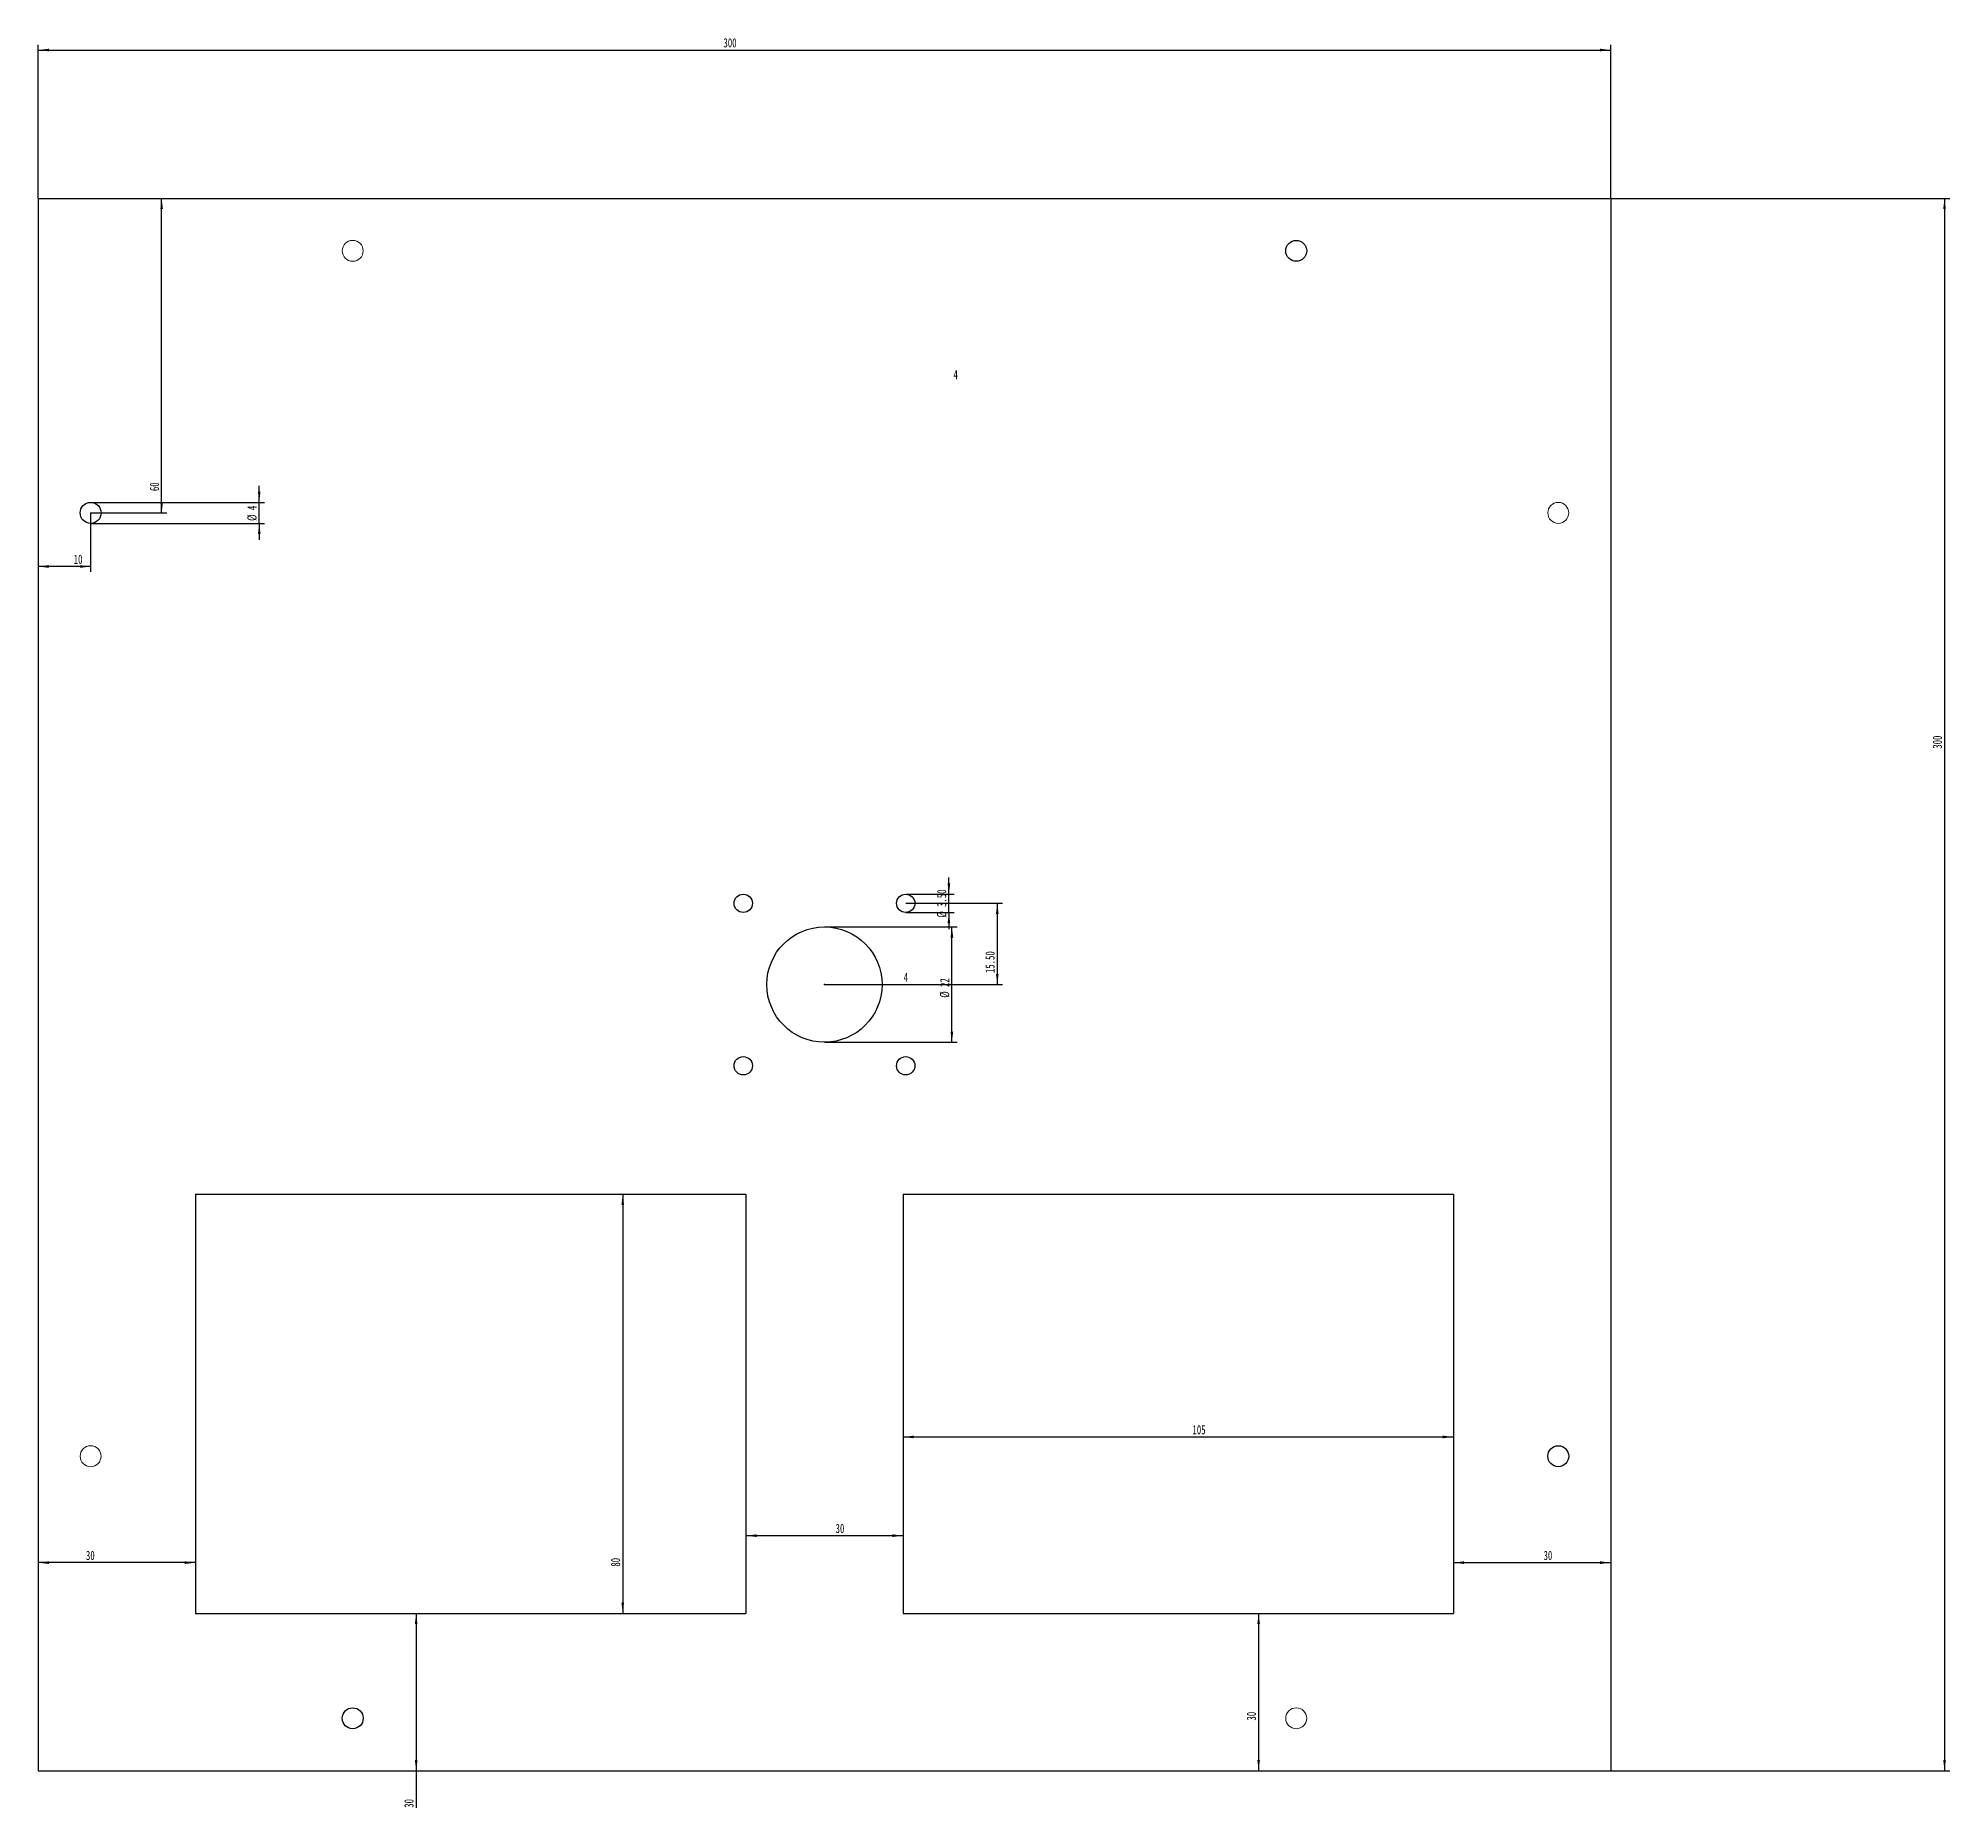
# Model space of a CAD drawing. Header units: millimetres. Extents: x 0 to 2147, y 0 to 999.
# Drawn here: x 1417 to 2147, y 323 to 999 of the extents above; entities that cross this region are included whole.
import ezdxf

# ---------------------------------------------------------------- set-up
doc = ezdxf.new("R2010")
doc.units = ezdxf.units.MM
doc.header["$PDSIZE"] = -1
doc.layers.add('10', color=7, linetype='Continuous')
doc.styles.add('SLDTEXTSTYLE0', font='TXT', dxfattribs={"width": 0.7})
doc.dimstyles.new('SLDDIMSTYLE0', dxfattribs={"dimtxt": 3.5, "dimasz": 4.08, "dimexe": 0, "dimexo": 0.0625, "dimgap": 0.875, "dimtad": 2, "dimlfac": 0.5, "dimrnd": 1e-09, "dimzin": 12, "dimdsep": 46, "dimtxsty": 'SLDTEXTSTYLE0', "dimsah": 1, "dimcen": 0.09, "dimadec": 0, "dimazin": 3, "dimtfac": 1, "dimtofl": 0, "dimtmove": 0, "dimatfit": 3, "dimfxl": 1, "dimfrac": 2, "dimtolj": 1, "dimtzin": 12, "dimarcsym": 0})
doc.dimstyles.new('SLDDIMSTYLE1', dxfattribs={"dimtxt": 3.5, "dimasz": 4.08, "dimexe": 0, "dimexo": 0.0625, "dimgap": 0.875, "dimtad": 2, "dimlfac": 0.5, "dimrnd": 1e-09, "dimzin": 4, "dimdsep": 46, "dimtxsty": 'SLDTEXTSTYLE0', "dimsah": 1, "dimcen": 0.09, "dimadec": 0, "dimazin": 1, "dimtfac": 1, "dimtmove": 0, "dimatfit": 0, "dimfxl": 1, "dimfrac": 2, "dimtolj": 1, "dimtzin": 12, "dimarcsym": 0})
doc.dimstyles.new('SLDDIMSTYLE2', dxfattribs={"dimtxt": 3.5, "dimasz": 4.08, "dimexe": 0, "dimexo": 0.0625, "dimgap": 0.875, "dimtad": 2, "dimlfac": 0.5, "dimrnd": 1e-09, "dimzin": 12, "dimdsep": 46, "dimtxsty": 'SLDTEXTSTYLE0', "dimblk1": 'NONE', "dimblk2": 'NONE', "dimsah": 1, "dimcen": 0.09, "dimadec": 0, "dimazin": 3, "dimtfac": 1, "dimtmove": 0, "dimatfit": 0, "dimldrblk": 'NONE', "dimfxl": 1, "dimfrac": 2, "dimtolj": 1, "dimtzin": 12, "dimarcsym": 0})
doc.dimstyles.new('SLDDIMSTYLE3', dxfattribs={"dimtxt": 3.5, "dimasz": 4.08, "dimexe": 0, "dimexo": 0.0625, "dimgap": 0.875, "dimtad": 2, "dimlfac": 0.5, "dimrnd": 1e-09, "dimzin": 12, "dimdsep": 46, "dimtxsty": 'SLDTEXTSTYLE0', "dimsah": 1, "dimcen": 0.09, "dimadec": 0, "dimazin": 3, "dimtfac": 1, "dimtmove": 0, "dimatfit": 0, "dimfxl": 1, "dimfrac": 2, "dimtolj": 1, "dimtzin": 12, "dimarcsym": 0})
doc.dimstyles.new('SLDDIMSTYLE4', dxfattribs={"dimtxt": 3.5, "dimasz": 4.08, "dimexe": 0, "dimexo": 0.0625, "dimgap": 0.875, "dimtad": 2, "dimlfac": 0.5, "dimrnd": 1e-09, "dimzin": 4, "dimdsep": 46, "dimtxsty": 'SLDTEXTSTYLE0', "dimsah": 1, "dimcen": 0.09, "dimadec": 0, "dimazin": 1, "dimtfac": 1, "dimtofl": 0, "dimtmove": 0, "dimatfit": 3, "dimfxl": 1, "dimfrac": 2, "dimtolj": 1, "dimtzin": 12, "dimarcsym": 0})

msp = doc.modelspace()

# ---------------------------------------------------------------- blocks, each defined once
blk = doc.blocks.new('_D')
at = {"layer": '10'}
for p, q in [((2017.4, 937.51), (2146.77, 937.51)), ((2144.77, 937.51), (2144.77, 337.51)), ((2017.4, 337.51), (2146.77, 337.51))]:
    blk.add_line(p, q, dxfattribs=at)
for points in [[(2144.77, 937.51), (2144.26, 933.43), (2145.28, 933.43)], [(2144.77, 337.51), (2145.28, 341.59), (2144.26, 341.59)]]:
    blk.add_solid(points, dxfattribs=at)
at = {"layer": '10', "insert": (2140.26, 727.51), "char_height": 3.5, "attachment_point": 1, "rotation": 90, "style": 'SLDTEXTSTYLE0'}
blk.add_mtext('300', dxfattribs=at)
blk = doc.blocks.new('_D_1')
at = {"layer": '10'}
for p, q in [((1417.4, 937.51), (1417.4, 996.13)), ((1417.4, 994.13), (2017.4, 994.13)), ((2017.4, 937.51), (2017.4, 996.13))]:
    blk.add_line(p, q, dxfattribs=at)
for points in [[(1417.4, 994.13), (1421.48, 993.62), (1421.48, 994.64)], [(2017.4, 994.13), (2013.32, 994.64), (2013.32, 993.62)]]:
    blk.add_solid(points, dxfattribs=at)
at = {"layer": '10', "insert": (1678.86, 998.64), "char_height": 3.5, "attachment_point": 1, "style": 'SLDTEXTSTYLE0'}
blk.add_mtext('300', dxfattribs=at)
blk = doc.blocks.new('_D_2')
at = {"layer": '10'}
for p, q in [((1717.4, 659.51), (1768.02, 659.51)), ((1766.02, 615.51), (1766.02, 659.51)), ((1717.4, 615.51), (1768.02, 615.51))]:
    blk.add_line(p, q, dxfattribs=at)
for points in [[(1766.02, 659.51), (1765.51, 655.43), (1766.53, 655.43)], [(1766.02, 615.51), (1766.53, 619.59), (1765.51, 619.59)]]:
    blk.add_solid(points, dxfattribs=at)
at = {"layer": '10', "char_height": 3.5, "attachment_point": 1, "rotation": 90, "style": 'SLDTEXTSTYLE0'}
for s, insert in [('%%c', (1761.49, 632.47)), ('22', (1761.51, 636.59))]:
    blk.add_mtext(s, dxfattribs=dict(at, insert=insert))
blk = doc.blocks.new('_D_3')
at = {"layer": '10'}
for p, q in [((1764.87, 672.01), (1764.87, 678.36)), ((1748.4, 672.01), (1766.87, 672.01)), ((1764.87, 665.01), (1764.87, 672.01)), ((1748.4, 665.01), (1766.87, 665.01)), ((1764.87, 665.01), (1764.87, 658.66))]:
    blk.add_line(p, q, dxfattribs=at)
for points in [[(1764.87, 672.01), (1765.38, 676.09), (1764.37, 676.09)], [(1764.87, 665.01), (1764.37, 660.93), (1765.38, 660.93)]]:
    blk.add_solid(points, dxfattribs=at)
at = {"layer": '10', "char_height": 3.5, "attachment_point": 1, "rotation": 90, "style": 'SLDTEXTSTYLE0'}
for s, insert in [('3.50', (1760.36, 667.14)), ('%%c', (1760.35, 663.02))]:
    blk.add_mtext(s, dxfattribs=dict(at, insert=insert))
blk = doc.blocks.new('_D_4')
at = {"color": 7, "linetype": 'Continuous', "lineweight": 0, "insert": (1747.63, 642.02), "char_height": 3.5, "attachment_point": 1, "style": 'SLDTEXTSTYLE0'}
blk.add_mtext('4', dxfattribs=at)
blk = doc.blocks.new('_NONE')
blk = doc.blocks.new('_D_5')
at = {"layer": '10'}
for p, q in [((1464.49, 817.51), (1464.49, 937.51)), ((1437.4, 817.51), (1466.49, 817.51))]:
    blk.add_line(p, q, dxfattribs=at)
for points in [[(1464.49, 937.51), (1463.98, 933.43), (1465, 933.43)], [(1464.49, 817.51), (1465, 821.59), (1463.98, 821.59)]]:
    blk.add_solid(points, dxfattribs=at)
at = {"layer": '10', "insert": (1459.98, 825.82), "char_height": 3.5, "attachment_point": 1, "rotation": 90, "style": 'SLDTEXTSTYLE0'}
blk.add_mtext('60', dxfattribs=at)
blk = doc.blocks.new('_D_6')
at = {"layer": '10'}
for p, q in [((1437.4, 817.51), (1437.4, 795.05)), ((1437.4, 797.05), (1417.4, 797.05))]:
    blk.add_line(p, q, dxfattribs=at)
for points in [[(1417.4, 797.05), (1421.48, 796.54), (1421.48, 797.56)], [(1437.4, 797.05), (1433.32, 797.56), (1433.32, 796.54)]]:
    blk.add_solid(points, dxfattribs=at)
at = {"layer": '10', "insert": (1430.94, 801.56), "char_height": 3.5, "attachment_point": 1, "style": 'SLDTEXTSTYLE0'}
blk.add_mtext('10', dxfattribs=at)
blk = doc.blocks.new('_D_7')
at = {"layer": '10'}
for p, q in [((1501.72, 821.51), (1501.72, 827.86)), ((1437.4, 821.51), (1503.72, 821.51)), ((1501.72, 813.51), (1501.72, 821.51)), ((1437.4, 813.51), (1503.72, 813.51)), ((1501.72, 813.51), (1501.72, 807.16))]:
    blk.add_line(p, q, dxfattribs=at)
for points in [[(1501.72, 821.51), (1502.23, 825.59), (1501.22, 825.59)], [(1501.72, 813.51), (1501.22, 809.43), (1502.23, 809.43)]]:
    blk.add_solid(points, dxfattribs=at)
at = {"layer": '10', "char_height": 3.5, "attachment_point": 1, "rotation": 90, "style": 'SLDTEXTSTYLE0'}
for s, insert in [('4', (1497.21, 818.55)), ('%%c', (1497.2, 814.44))]:
    blk.add_mtext(s, dxfattribs=dict(at, insert=insert))
blk = doc.blocks.new('_D_8')
at = {"color": 7, "linetype": 'Continuous', "lineweight": 0, "insert": (1766.63, 872.02), "char_height": 3.5, "attachment_point": 1, "style": 'SLDTEXTSTYLE0'}
blk.add_mtext('4', dxfattribs=at)
blk = doc.blocks.new('_D_9')
at = {"layer": '10'}
for p, q in [((1748.4, 668.51), (1785.33, 668.51)), ((1783.33, 668.51), (1783.33, 637.51)), ((1717.4, 637.51), (1785.33, 637.51))]:
    blk.add_line(p, q, dxfattribs=at)
for points in [[(1783.33, 668.51), (1782.82, 664.43), (1783.84, 664.43)], [(1783.33, 637.51), (1783.84, 641.59), (1782.82, 641.59)]]:
    blk.add_solid(points, dxfattribs=at)
at = {"layer": '10', "insert": (1778.82, 641.89), "char_height": 3.5, "attachment_point": 1, "rotation": 90, "style": 'SLDTEXTSTYLE0'}
blk.add_mtext('15.50', dxfattribs=at)
blk = doc.blocks.new('_D_10')
at = {"layer": '10'}
for p, q in [((1561.6, 397.51), (1561.6, 337.51)), ((1561.6, 337.51), (1561.6, 323.36))]:
    blk.add_line(p, q, dxfattribs=at)
for points in [[(1561.6, 397.51), (1561.09, 393.43), (1562.11, 393.43)], [(1561.6, 337.51), (1562.11, 341.59), (1561.09, 341.59)]]:
    blk.add_solid(points, dxfattribs=at)
at = {"layer": '10', "insert": (1557.09, 323.36), "char_height": 3.5, "attachment_point": 1, "rotation": 90, "style": 'SLDTEXTSTYLE0'}
blk.add_mtext('30', dxfattribs=at)
blk = doc.blocks.new('_D_11')
at = {"layer": '10'}
blk.add_line((1477.4, 416.9), (1417.4, 416.9), dxfattribs=at)
for points in [[(1417.4, 416.9), (1421.48, 416.39), (1421.48, 417.41)], [(1477.4, 416.9), (1473.32, 417.41), (1473.32, 416.39)]]:
    blk.add_solid(points, dxfattribs=at)
at = {"layer": '10', "insert": (1435.61, 421.41), "char_height": 3.5, "attachment_point": 1, "style": 'SLDTEXTSTYLE0'}
blk.add_mtext('30', dxfattribs=at)
blk = doc.blocks.new('_D_12')
at = {"layer": '10'}
blk.add_line((1640.43, 557.51), (1640.43, 397.51), dxfattribs=at)
for points in [[(1640.43, 557.51), (1639.92, 553.43), (1640.94, 553.43)], [(1640.43, 397.51), (1640.94, 401.59), (1639.92, 401.59)]]:
    blk.add_solid(points, dxfattribs=at)
at = {"layer": '10', "insert": (1635.92, 415.37), "char_height": 3.5, "attachment_point": 1, "rotation": 90, "style": 'SLDTEXTSTYLE0'}
blk.add_mtext('80', dxfattribs=at)
blk = doc.blocks.new('_D_13')
at = {"layer": '10'}
blk.add_line((1957.4, 416.9), (2017.4, 416.9), dxfattribs=at)
for points in [[(1957.4, 416.9), (1961.48, 416.39), (1961.48, 417.41)], [(2017.4, 416.9), (2013.32, 417.41), (2013.32, 416.39)]]:
    blk.add_solid(points, dxfattribs=at)
at = {"layer": '10', "insert": (1991.77, 421.41), "char_height": 3.5, "attachment_point": 1, "style": 'SLDTEXTSTYLE0'}
blk.add_mtext('30', dxfattribs=at)
blk = doc.blocks.new('_D_14')
at = {"layer": '10'}
blk.add_line((1883.06, 397.51), (1883.06, 337.51), dxfattribs=at)
for points in [[(1883.06, 397.51), (1882.56, 393.43), (1883.57, 393.43)], [(1883.06, 337.51), (1883.57, 341.59), (1882.56, 341.59)]]:
    blk.add_solid(points, dxfattribs=at)
at = {"layer": '10', "insert": (1878.55, 356.65), "char_height": 3.5, "attachment_point": 1, "rotation": 90, "style": 'SLDTEXTSTYLE0'}
blk.add_mtext('30', dxfattribs=at)
blk = doc.blocks.new('_D_15')
at = {"layer": '10'}
blk.add_line((1687.4, 427.2), (1747.4, 427.2), dxfattribs=at)
for points in [[(1687.4, 427.2), (1691.48, 426.69), (1691.48, 427.7)], [(1747.4, 427.2), (1743.32, 427.7), (1743.32, 426.69)]]:
    blk.add_solid(points, dxfattribs=at)
at = {"layer": '10', "insert": (1721.64, 431.71), "char_height": 3.5, "attachment_point": 1, "style": 'SLDTEXTSTYLE0'}
blk.add_mtext('30', dxfattribs=at)
blk = doc.blocks.new('_D_16')
at = {"layer": '10'}
blk.add_line((1747.4, 464.86), (1957.4, 464.86), dxfattribs=at)
for points in [[(1747.4, 464.86), (1751.48, 464.36), (1751.48, 465.37)], [(1957.4, 464.86), (1953.32, 465.37), (1953.32, 464.36)]]:
    blk.add_solid(points, dxfattribs=at)
at = {"layer": '10', "insert": (1857.8, 469.38), "char_height": 3.5, "attachment_point": 1, "style": 'SLDTEXTSTYLE0'}
blk.add_mtext('105', dxfattribs=at)

# ---------------------------------------------------------------- dimensions: what is measured, and where the dimension line sits
at = {"color": 7, "linetype": 'Continuous', "lineweight": 0}
for base, p1, p2, picture, middle in [((1767.398, 817.508), (1537.398, 917.508), (1997.398, 817.508), '_D_8', (1767.398, 867.508)), ((1748.398, 606.508), (1748.398, 668.508), (1748.398, 606.508), '_D_4', (1748.398, 637.508))]:
    dim = msp.add_linear_dim(base=base, p1=p1, p2=p2, angle=90, dimstyle='SLDDIMSTYLE2', dxfattribs=at)
    dim.commit()
    dim.dimension.update_dxf_attribs({"geometry": picture, "text_midpoint": middle, "dimtype": 160})
at = {"layer": '10'}
for base, p1, p2, picture, middle in [((2017.398, 994.128), (1417.398, 937.508), (2017.398, 937.508), '_D_1', (1681.166, 994.128)), ((1417.398, 797.052), (1437.398, 817.508), (1417.398, 937.508), '_D_6', (1432.474, 797.052)), ((1957.398, 464.864), (1747.398, 397.508), (1957.398, 397.508), '_D_16', (1860.106, 464.864)), ((1747.398, 427.197), (1687.398, 397.508), (1747.398, 397.508), '_D_15', (1723.181, 427.197)), ((1417.398, 416.899), (1477.398, 397.508), (1417.398, 337.508), '_D_11', (1437.142, 416.899)), ((2017.398, 416.899), (1957.398, 397.508), (2017.398, 337.508), '_D_13', (1993.307, 416.899))]:
    dim = msp.add_linear_dim(base=base, p1=p1, p2=p2, dimstyle='SLDDIMSTYLE0', dxfattribs=at)
    dim.commit()
    dim.dimension.update_dxf_attribs({"geometry": picture, "text_midpoint": middle, "dimtype": 160})
for base, p1, p2, dimstyle, picture, middle in [((1464.49, 937.508), (1437.398, 817.508), (1417.398, 937.508), 'SLDDIMSTYLE0', '_D_5', (1464.49, 827.349)), ((2144.769, 337.508), (2017.398, 937.508), (2017.398, 337.508), 'SLDDIMSTYLE0', '_D', (2144.769, 729.816)), ((1783.331, 637.508), (1748.398, 668.508), (1717.398, 637.508), 'SLDDIMSTYLE4', '_D_9', (1783.331, 645.729)), ((1640.431, 397.508), (1687.398, 557.508), (1687.398, 397.508), 'SLDDIMSTYLE0', '_D_12', (1640.431, 416.899)), ((1561.601, 337.508), (1477.398, 397.508), (1417.398, 337.508), 'SLDDIMSTYLE0', '_D_10', (1561.601, 324.891)), ((1883.063, 337.508), (1957.398, 397.508), (2017.398, 337.508), 'SLDDIMSTYLE0', '_D_14', (1883.063, 358.184))]:
    dim = msp.add_linear_dim(base=base, p1=p1, p2=p2, angle=90, dimstyle=dimstyle, dxfattribs=at)
    dim.commit()
    dim.dimension.update_dxf_attribs({"geometry": picture, "text_midpoint": middle, "dimtype": 160})
for base, p1, p2, dimstyle, picture, middle in [((1499.039, 821.508), (1437.398, 813.508), (1437.398, 821.508), 'SLDDIMSTYLE3', '_D_7', (1499.039, 817.264)), ((1762.188, 672.008), (1748.398, 665.008), (1748.398, 672.008), 'SLDDIMSTYLE1', '_D_3', (1762.188, 668.15)), ((1763.335, 659.508), (1717.398, 615.508), (1717.398, 659.508), 'SLDDIMSTYLE0', '_D_2', (1763.335, 636.067))]:
    dim = msp.add_linear_dim(base=base, p1=p1, p2=p2, angle=90, text='%%c<>', dimstyle=dimstyle, dxfattribs=at)
    dim.commit()
    dim.dimension.update_dxf_attribs({"geometry": picture, "text_midpoint": middle, "dimtype": 160})

# ---------------------------------------------------------------- linework, layer by layer
at = {"layer": '10'}
for p, q in [((1417.398, 937.508), (2017.398, 937.508)), ((1417.398, 937.508), (1417.398, 337.508)), ((2017.398, 937.508), (2017.398, 337.508)), ((1477.398, 557.508), (1687.398, 557.508)), ((1477.398, 557.508), (1477.398, 397.508)), ((1687.398, 557.508), (1687.398, 397.508)), ((1747.398, 557.508), (1957.398, 557.508)), ((1747.398, 557.508), (1747.398, 397.508)), ((1957.398, 557.508), (1957.398, 397.508)), ((1477.398, 397.508), (1687.398, 397.508)), ((1747.398, 397.508), (1957.398, 397.508)), ((1417.398, 337.508), (2017.398, 337.508))]:
    msp.add_line(p, q, dxfattribs=at)
at = {"layer": '10', "color": 7, "linetype": 'Continuous', "lineweight": 0}
for centre in [(1537.398, 917.508), (1997.398, 817.508), (1437.398, 457.508), (1897.398, 357.508)]:
    msp.add_circle(centre, 4, dxfattribs=at)
at = {"layer": '10'}
for centre, radius in [((1897.398, 917.508), 4), ((1437.398, 817.508), 4), ((1686.398, 668.508), 3.5), ((1748.398, 668.508), 3.5), ((1717.398, 637.508), 22), ((1686.398, 606.508), 3.5), ((1748.398, 606.508), 3.5), ((1997.398, 457.508), 4), ((1537.398, 357.508), 4)]:
    msp.add_circle(centre, radius, dxfattribs=at)
msp.add_point((1717.398, 637.508), dxfattribs=at)
msp.add_point((1717.398, 637.508), dxfattribs=at)

msp.set_redraw_order([(e.dxf.handle, doc.entitydb.next_handle()) for e in msp.query("TEXT MTEXT ATTDEF DIMENSION ARC_DIMENSION")])  # texts and dimensions are drawn at this point

doc.saveas('drawing.dxf')
